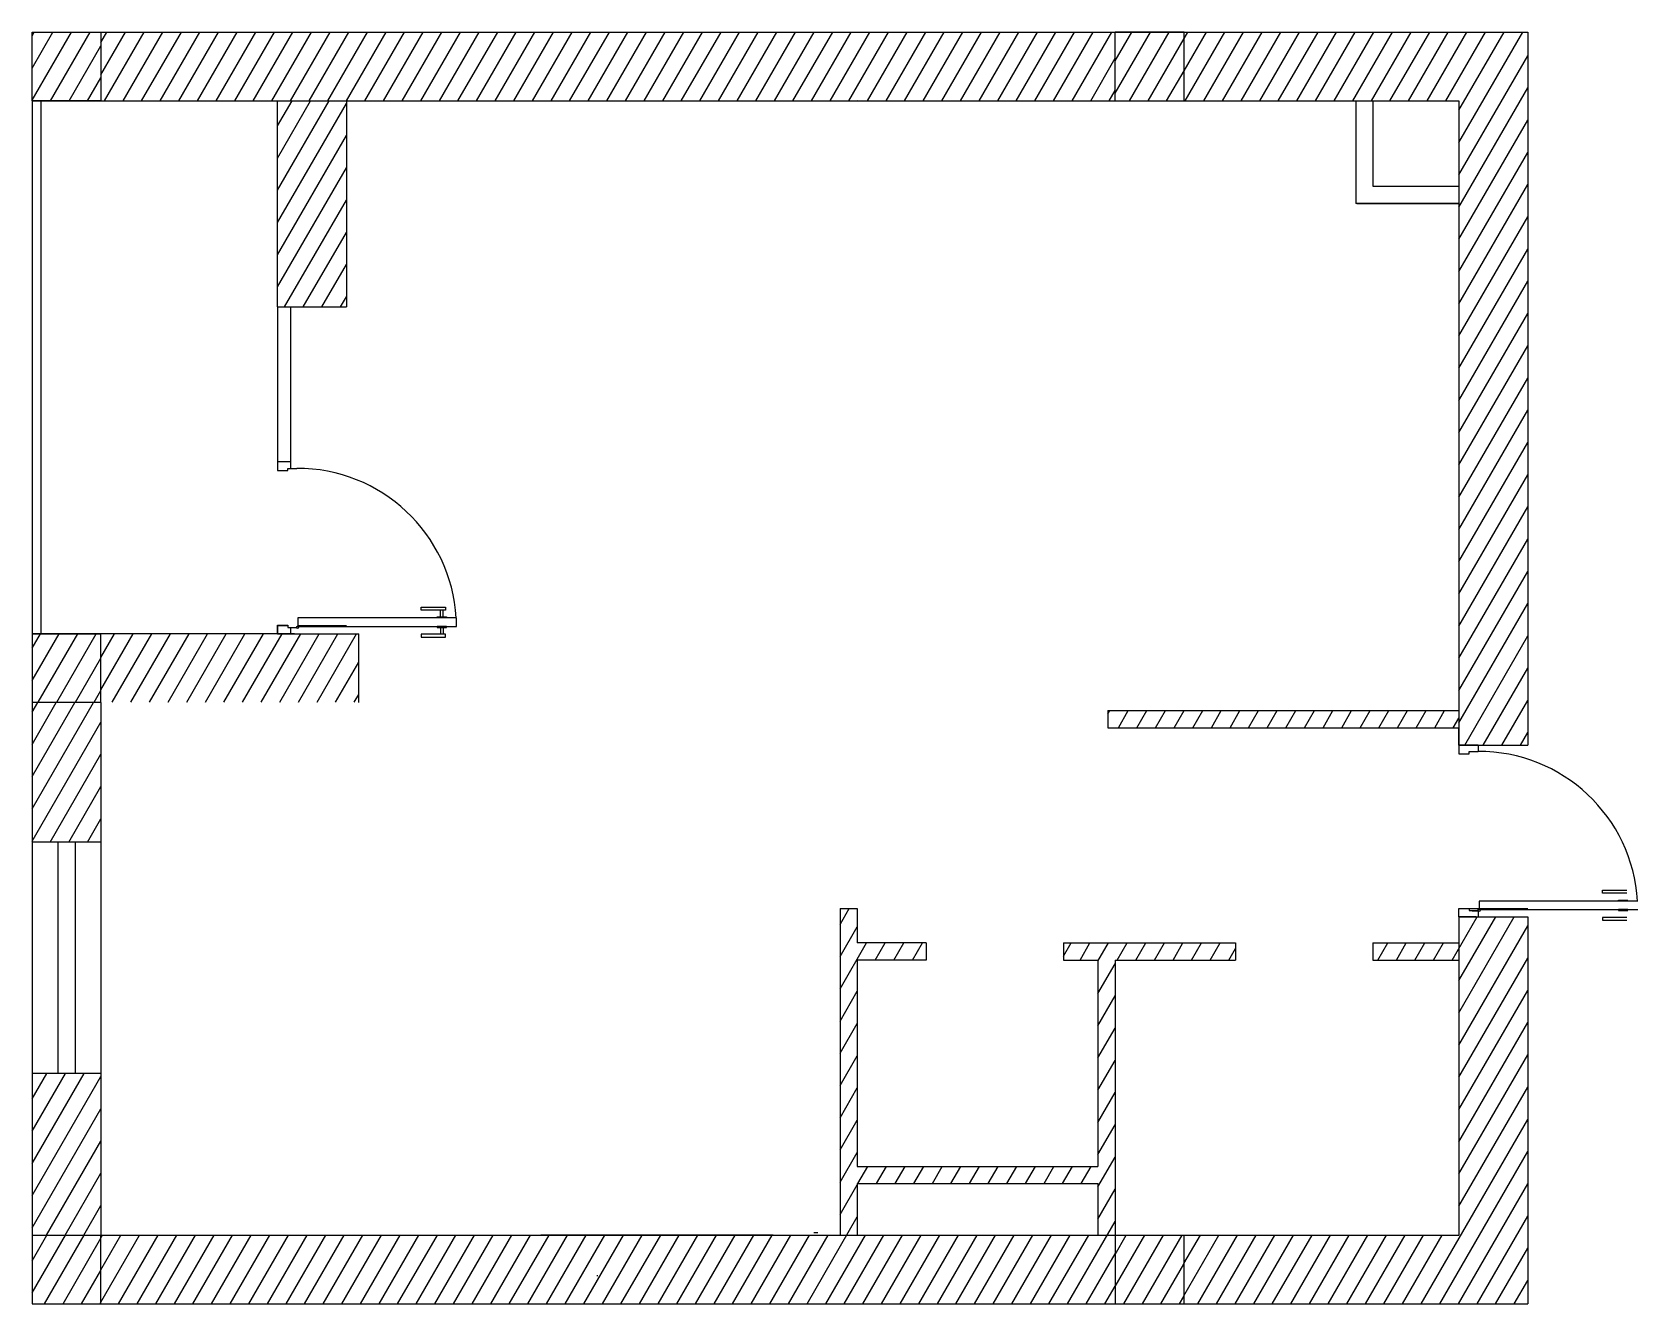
# Model space of a CAD drawing. Header units: millimetres. Extents: x -36495272392165 to 352544598049420, y -228287860276617 to 83349.
# Drawn here: x 7290 to 16631, y 20694 to 28092 of the extents above; entities that cross this region are included whole.
import ezdxf

# ---------------------------------------------------------------- set-up
doc = ezdxf.new("R2010")
doc.units = ezdxf.units.MM
doc.header["$MEASUREMENT"] = 0
doc.layers.add('freecads.com', color=7, linetype='Continuous')
pattern_1 = [(60, (-79501.82, 24557.46), (-81.18988, 46.875), [])]

msp = doc.modelspace()

# ---------------------------------------------------------------- hatches: boundary and pattern name
at = {"transparency": 33554687}
h = msp.add_hatch(dxfattribs=at)
h.set_pattern_fill('ANSI31', scale=750, angle=15)
h.set_pattern_definition(pattern_1)
h.paths.add_polyline_path([(15990.5, 28092.1), (13991.5, 28092.1), (13991.5, 27692.1), (14958.8, 27692.1), (15590.5, 27692.1), (15590.5, 23945.1), (15701.5, 23945.1), (15990.5, 23945.1)])
h.paths.add_polyline_path([(12090.5, 22694.1), (12490.5, 22694.1), (12490.5, 22794.1), (12090.5, 22794.1), (12090.5, 22994.1), (11990.5, 22994.1), (11990.5, 21094.1), (12090.5, 21094.1), (12090.5, 21394.1), (13490.5, 21394.1), (13490.5, 21094.1), (13590.5, 21094.1), (13590.5, 22694.1), (14290.5, 22694.1), (14290.5, 22794.1), (13290.5, 22794.1), (13290.5, 22694.1), (13490.5, 22694.1), (13490.5, 21494.1), (12090.5, 21494.1)])
h.paths.add_polyline_path([(15990.5, 22945.1), (15590.5, 22945.1), (15590.5, 21094.1), (13990.5, 21094.1), (13990.5, 20694.1), (15990.5, 20694.1)])
h.paths.add_polyline_path([(13590.5, 21094.1), (7690.5, 21094.1), (7690.5, 20694.1), (13590.5, 20694.1)])
h.paths.add_polyline_path([(7690.5, 22034.1), (7290.5, 22034.1), (7290.5, 21094.1), (7690.5, 21094.1)])
h.paths.add_polyline_path([(7690.5, 24192.1), (7290.5, 24192.1), (7290.5, 23380.1), (7690.5, 23380.1)])
h.paths.add_polyline_path([(9190.5, 24592.1), (8718.5, 24592.1), (7690.5, 24592.1), (7690.5, 24194.1), (9190.5, 24194.1)])
h.paths.add_polyline_path([(15590.5, 22794.1), (15089.5, 22794.1), (15089.5, 22694.1), (15590.5, 22694.1)], flags=17)
h.paths.add_polyline_path([(9118.5, 27692.1), (8718.5, 27692.1), (8718.5, 26493.1), (9118.5, 26493.1)])
h = msp.add_hatch(dxfattribs=at)
h.set_pattern_fill('ANSI31', scale=750, angle=15)
h.set_pattern_definition([(60, (-91952.02, 24552.24), (-81.18988, 46.875), [])])
h.paths.add_polyline_path([(7690.5, 28092.1), (7290.5, 28092.1), (7290.5, 27692.1), (7690.5, 27692.1)])
h.paths.add_polyline_path([(7690.5, 24592.1), (7290.5, 24592.1), (7290.5, 24194.1), (7690.5, 24194.1)])
h.paths.add_polyline_path([(7690.5, 21094.1), (7290.5, 21094.1), (7290.5, 20694.1), (7690.5, 20694.1)])
h.paths.add_polyline_path([(13990.5, 21094.1), (13590.5, 21094.1), (13590.5, 20694.1), (13990.5, 20694.1)])
h = msp.add_hatch()
h.set_pattern_fill('ANSI31', color=256, scale=750, angle=15)
h.set_pattern_definition([(60, (5425.94, 24296.74), (-81.1899, 46.875), [])])
h.paths.add_polyline_path([(13591.5, 28092.1), (7690.5, 28092.1), (7690.5, 27692.1), (8718.5, 27692.1), (9118.5, 27692.1), (11990.5, 27692.1), (12090.5, 27693.4), (12090.5, 27692.1), (13346, 27692.1), (13591.5, 27692.1)])
h = msp.add_hatch(dxfattribs=at)
h.set_pattern_fill('ANSI31', scale=750, angle=15)
h.set_pattern_definition(pattern_1)
h.paths.add_polyline_path([(13991.5, 27692.1), (13991.5, 28092.1), (13591.5, 28092.1), (13591.5, 27692.1)])
h = msp.add_hatch(dxfattribs=at)
h.set_pattern_fill('ANSI31', scale=750, angle=15)
h.set_pattern_definition([(60, (-2110.46, 65255.37), (-81.18988, 46.875), [])])
h.paths.add_polyline_path([(15590.5, 24045.1), (15590.5, 24145.1), (13547.7, 24145.1), (13547.7, 24045.1)])

# ---------------------------------------------------------------- linework, layer by layer
for p, q in [((7290.5, 28092.1), (15990.5, 28092.1)), ((7290.5, 28092.1), (7290.5, 28092.1)), ((15990.5, 28092.1), (15990.5, 23945.1)), ((7690.5, 27692.1), (7290.5, 27692.1)), ((7290.5, 27692.1), (8718.5, 27692.1)), ((8718.5, 27692.1), (9118.5, 27692.1)), ((8718.5, 26493.1), (8718.5, 27692.1)), ((9118.5, 27692.1), (15590.5, 27692.1)), ((9118.5, 27692.1), (9118.5, 26493.1)), ((9118.5, 27692.1), (15590.5, 27692.1)), ((9118.5, 27692.1), (9118.5, 26493.1)), ((11990.5, 27692.1), (12090.5, 27693.4)), ((12090.5, 27693.4), (12090.5, 27692.1)), ((14990.5, 27692.1), (15090.5, 27692.1)), ((14990.5, 27692.1), (14990.5, 27095.1)), ((15090.5, 27692.1), (15090.5, 27195.1)), ((15590.5, 27692.1), (15590.5, 23945.1)), ((15090.5, 27195.1), (15590.5, 27195.1)), ((15590.5, 27195.1), (15590.5, 27095.1)), ((15590.5, 27095.1), (14990.5, 27095.1)), ((14996.5, 27095.1), (15590.5, 27095.1)), ((8718.5, 26493.1), (9118.5, 26493.1)), ((7690.5, 24592.1), (7290.5, 24592.1)), ((7290.5, 24592.1), (7290.5, 24592.1)), ((8718.5, 24592.1), (7690.5, 24592.1)), ((8718.5, 24592.1), (8718.5, 24592.1)), ((9190.5, 24192.1), (9190.5, 24592.1)), ((7690.5, 24192.1), (7290.5, 24192.1)), ((7290.5, 24192.1), (7290.5, 21094.1)), ((7690.5, 24192.1), (7690.5, 21094.1)), ((15590.5, 23945.1), (15590.5, 24045.1)), ((15590.5, 23945.1), (15990.5, 23945.1)), ((15701.5, 23945.1), (15701.5, 23907.5)), ((11990.5, 22994.1), (12090.5, 22994.1)), ((11990.5, 22994.1), (11990.5, 21094.1)), ((12090.5, 22994.1), (12090.5, 22794.1)), ((15590.5, 22994.1), (15990.5, 22994.1)), ((15590.5, 22945.1), (15990.5, 22945.1)), ((15590.5, 22945.1), (15590.5, 21094.1)), ((15689.7, 22945.1), (15590.5, 22945.1)), ((15990.5, 22945.1), (15990.5, 20694.1)), ((12490.5, 22794.1), (12090.5, 22794.1)), ((12490.5, 22794.1), (12490.5, 22694.1)), ((13290.5, 22794.1), (14290.5, 22794.1)), ((13290.5, 22794.1), (13290.5, 22694.1)), ((14290.5, 22794.1), (14290.5, 22694.1)), ((15089.5, 22794.1), (15590.5, 22794.1)), ((15089.5, 22794.1), (15089.5, 22694.1)), ((12090.5, 22694.1), (12090.5, 21494.1)), ((12490.5, 22694.1), (12090.5, 22694.1)), ((13290.5, 22694.1), (13490.5, 22694.1)), ((13490.5, 22694.1), (13490.5, 21494.1)), ((13590.5, 22694.1), (14290.5, 22694.1)), ((13590.5, 22694.1), (13590.5, 21094.1)), ((15089.5, 22694.1), (15590.5, 22694.1)), ((12090.5, 21494.1), (13490.5, 21494.1)), ((12090.5, 21394.1), (13490.5, 21394.1)), ((12090.5, 21394.1), (12090.5, 21094.1)), ((13490.5, 21394.1), (13490.5, 21094.1)), ((7290.5, 21094.1), (15590.5, 21094.1)), ((7690.5, 21094.1), (7690.5, 21094.1)), ((7290.5, 20694.1), (15990.5, 20694.1))]:
    msp.add_line(p, q)
at = {"color": 240, "true_color": 0xed1f24}
for p, q in [((7290.5, 27692.1), (7290.5, 28092.1)), ((7690.5, 28092.1), (7690.5, 27692.1)), ((13591.5, 27692.1), (13591.5, 28092.1)), ((13991.5, 27692.1), (13991.5, 28092.1)), ((7290.5, 24592.1), (7290.5, 24194.1)), ((7290.5, 24592.1), (7690.5, 24592.1)), ((7690.5, 24192.1), (7690.5, 24592.1)), ((7290.5, 21094.1), (7290.5, 20694.1)), ((7690.5, 20694.1), (7690.5, 21094.1)), ((13590.5, 21094.1), (13590.5, 20694.1)), ((13590.5, 21094.1), (13990.5, 21094.1)), ((13990.5, 21094.1), (13990.5, 20694.1)), ((7290.5, 20694.1), (7690.5, 20694.1)), ((13590.5, 20694.1), (13990.5, 20694.1))]:
    msp.add_line(p, q, dxfattribs=at)
at = {"color": 1}
for p, q in [((7290.5, 28092.1), (7690.5, 28092.1)), ((13991.5, 28092.1), (13591.5, 28092.1))]:
    msp.add_line(p, q, dxfattribs=at)
at = {"color": 141}
for p, q in [((7290.5, 27692.1), (7290.5, 24592.1)), ((7340.5, 27692.1), (7340.5, 24592.1)), ((8718.5, 24592.1), (9190.5, 24592.1)), ((7690.5, 23380.1), (7290.5, 23380.1)), ((7290.5, 23380.1), (7290.5, 22034.1)), ((7440.5, 23380.1), (7440.5, 22034.1)), ((7540.5, 23380.1), (7540.5, 22034.1)), ((7690.5, 23380.1), (7690.5, 22034.1)), ((7690.5, 22034.1), (7290.5, 22034.1))]:
    msp.add_line(p, q, dxfattribs=at)
at = {"color": 0}
msp.add_line((13346, 27692.1), (14958.8, 27692.1), dxfattribs=at)
at = {"color": 141, "true_color": 0xadddf7}
for p, q in [((8718.5, 26493.1), (8718.5, 25541.1)), ((8793.5, 26493.1), (8793.5, 25554.5)), ((8718.5, 24642), (8718.5, 24592.1)), ((8718.5, 24641.1), (8777.3, 24641.1)), ((8817.7, 24592.1), (8718.5, 24592.1)), ((8793.5, 24628.7), (8793.5, 24592.1)), ((8835.4, 24641.1), (9118.5, 24641.1))]:
    msp.add_line(p, q, dxfattribs=at)
at = {"color": 7}
for p, q in [((13547.7, 24145.1), (15590.5, 24145.1)), ((13547.7, 24145.1), (13547.7, 24045.1)), ((13547.7, 24045.1), (15590.5, 24045.1))]:
    msp.add_line(p, q, dxfattribs=at)
at = {"color": 18, "true_color": 0x000000}
msp.add_arc((10804.1, 20860.5), 226.6, 180, 181.09252, dxfattribs=at)
at = {"layer": 'freecads.com', "color": 141, "true_color": 0xadddf7}
for p, q in [((8793.5, 25592.1), (8718.5, 25592.1)), ((8718.5, 25592.1), (8718.5, 25541.1)), ((8718.5, 25541.1), (8777.3, 25541.1)), ((8777.3, 25541.1), (8777.3, 25554.5)), ((8777.3, 25554.5), (8829.5, 25554.5)), ((9759.4, 24684.6), (8835.4, 24684.6)), ((8835.4, 24684.6), (8835.4, 24634.6)), ((8837.6, 24667.9), (8835.4, 24667.9)), ((8835.4, 24667.9), (8835.4, 24634.6)), ((8837.6, 24634.6), (8837.6, 24667.9)), ((9553.7, 24730.1), (9553.7, 24746.8)), ((9553.7, 24746.8), (9695.2, 24746.8)), ((9695.2, 24730.1), (9553.7, 24730.1)), ((9645.8, 24684.6), (9645.8, 24690.1)), ((9645.8, 24690.1), (9701.3, 24690.1)), ((9701.3, 24684.6), (9645.8, 24684.6)), ((9665.2, 24690.1), (9665.2, 24730.1)), ((9681.9, 24690.1), (9681.9, 24730.1)), ((9695.2, 24746.8), (9695.2, 24730.1)), ((9701.3, 24690.1), (9701.3, 24684.6)), ((9759.4, 24634.6), (9759.4, 24684.6)), ((8718.5, 24592.1), (8718.5, 24642)), ((8718.5, 24642), (8777.3, 24642)), ((8777.3, 24642), (8777.3, 24628.7)), ((8777.3, 24628.7), (8829.5, 24628.7)), ((8796.2, 24628.7), (8829.5, 24628.7)), ((8829.5, 24626.5), (8796.2, 24626.5)), ((8829.5, 24628.7), (8829.5, 24625.2)), ((8829.5, 24628.7), (8829.5, 24626.5)), ((8835.4, 24634.6), (9759.4, 24634.6)), ((8835.4, 24634.6), (8837.6, 24634.6)), ((9695.2, 24589.1), (9553.7, 24589.1)), ((9553.7, 24589.1), (9553.7, 24572.5)), ((9553.7, 24572.5), (9695.2, 24572.5)), ((9701.3, 24634.6), (9645.8, 24634.6)), ((9645.8, 24634.6), (9645.8, 24629.1)), ((9645.8, 24629.1), (9701.3, 24629.1)), ((9665.2, 24629.1), (9665.2, 24589.1)), ((9681.9, 24629.1), (9681.9, 24589.1)), ((9695.2, 24572.5), (9695.2, 24589.1)), ((9701.3, 24629.1), (9701.3, 24634.6))]:
    msp.add_line(p, q, dxfattribs=at)
at = {"layer": 'freecads.com'}
for p, q in [((15701.5, 23945.1), (15590.5, 23945.1)), ((15590.5, 23945.1), (15590.5, 23894.1)), ((15590.5, 23894.1), (15649.3, 23894.1)), ((15649.3, 23894.1), (15649.3, 23907.5)), ((15649.3, 23907.5), (15701.5, 23907.5)), ((16425.7, 23083.1), (16425.7, 23099.8)), ((16425.7, 23099.8), (16567.2, 23099.8)), ((16567.2, 23083.1), (16425.7, 23083.1)), ((15590.5, 22945.1), (15590.5, 22995)), ((15590.5, 22995), (15649.3, 22995)), ((15649.3, 22995), (15649.3, 22981.7)), ((15649.3, 22981.7), (15701.5, 22981.7)), ((15668.2, 22981.7), (15701.5, 22981.7)), ((15701.5, 22979.5), (15668.2, 22979.5)), ((15701.5, 22981.7), (15701.5, 22945.1)), ((15701.5, 22981.7), (15701.5, 22979.5)), ((16631.4, 23037.6), (15707.4, 23037.6)), ((15707.4, 23037.6), (15707.4, 22987.6)), ((15709.6, 23020.9), (15707.4, 23020.9)), ((15707.4, 23020.9), (15707.4, 22987.6)), ((15707.4, 22987.6), (16631.4, 22987.6)), ((15707.4, 22987.6), (15709.6, 22987.6)), ((15709.6, 22987.6), (15709.6, 23020.9)), ((16517.8, 23037.6), (16517.8, 23043.1)), ((16517.8, 23043.1), (16573.3, 23043.1)), ((16573.3, 23037.6), (16517.8, 23037.6)), ((16573.3, 22987.6), (16517.8, 22987.6)), ((16517.8, 22987.6), (16517.8, 22982.1)), ((16517.8, 22982.1), (16573.3, 22982.1)), ((16567.2, 22942.1), (16425.7, 22942.1)), ((16425.7, 22942.1), (16425.7, 22925.5)), ((16425.7, 22925.5), (16567.2, 22925.5)), ((11838.1, 21110), (11860.5, 21110))]:
    msp.add_line(p, q, dxfattribs=at)
at = {"layer": 'freecads.com', "extrusion": (0, 0, -1)}
msp.add_line((11601.8, 21094.1), (10249.8, 21094.1), dxfattribs=at)
at = {"layer": 'freecads.com', "color": 141, "true_color": 0xadddf7}
msp.add_circle((8834.3, 24629.8), 6.66, dxfattribs=at)
at = {"layer": 'freecads.com'}
msp.add_circle((15706.3, 22982.8), 6.66, dxfattribs=at)
at = {"layer": 'freecads.com', "color": 141, "true_color": 0xadddf7}
msp.add_arc((8834.3, 24629.8), 924.7, 3.39659, 90.29944, dxfattribs=at)
at = {"layer": 'freecads.com'}
msp.add_arc((15706.3, 22982.8), 924.7, 3.39659, 90.29944, dxfattribs=at)

doc.saveas('drawing.dxf')
